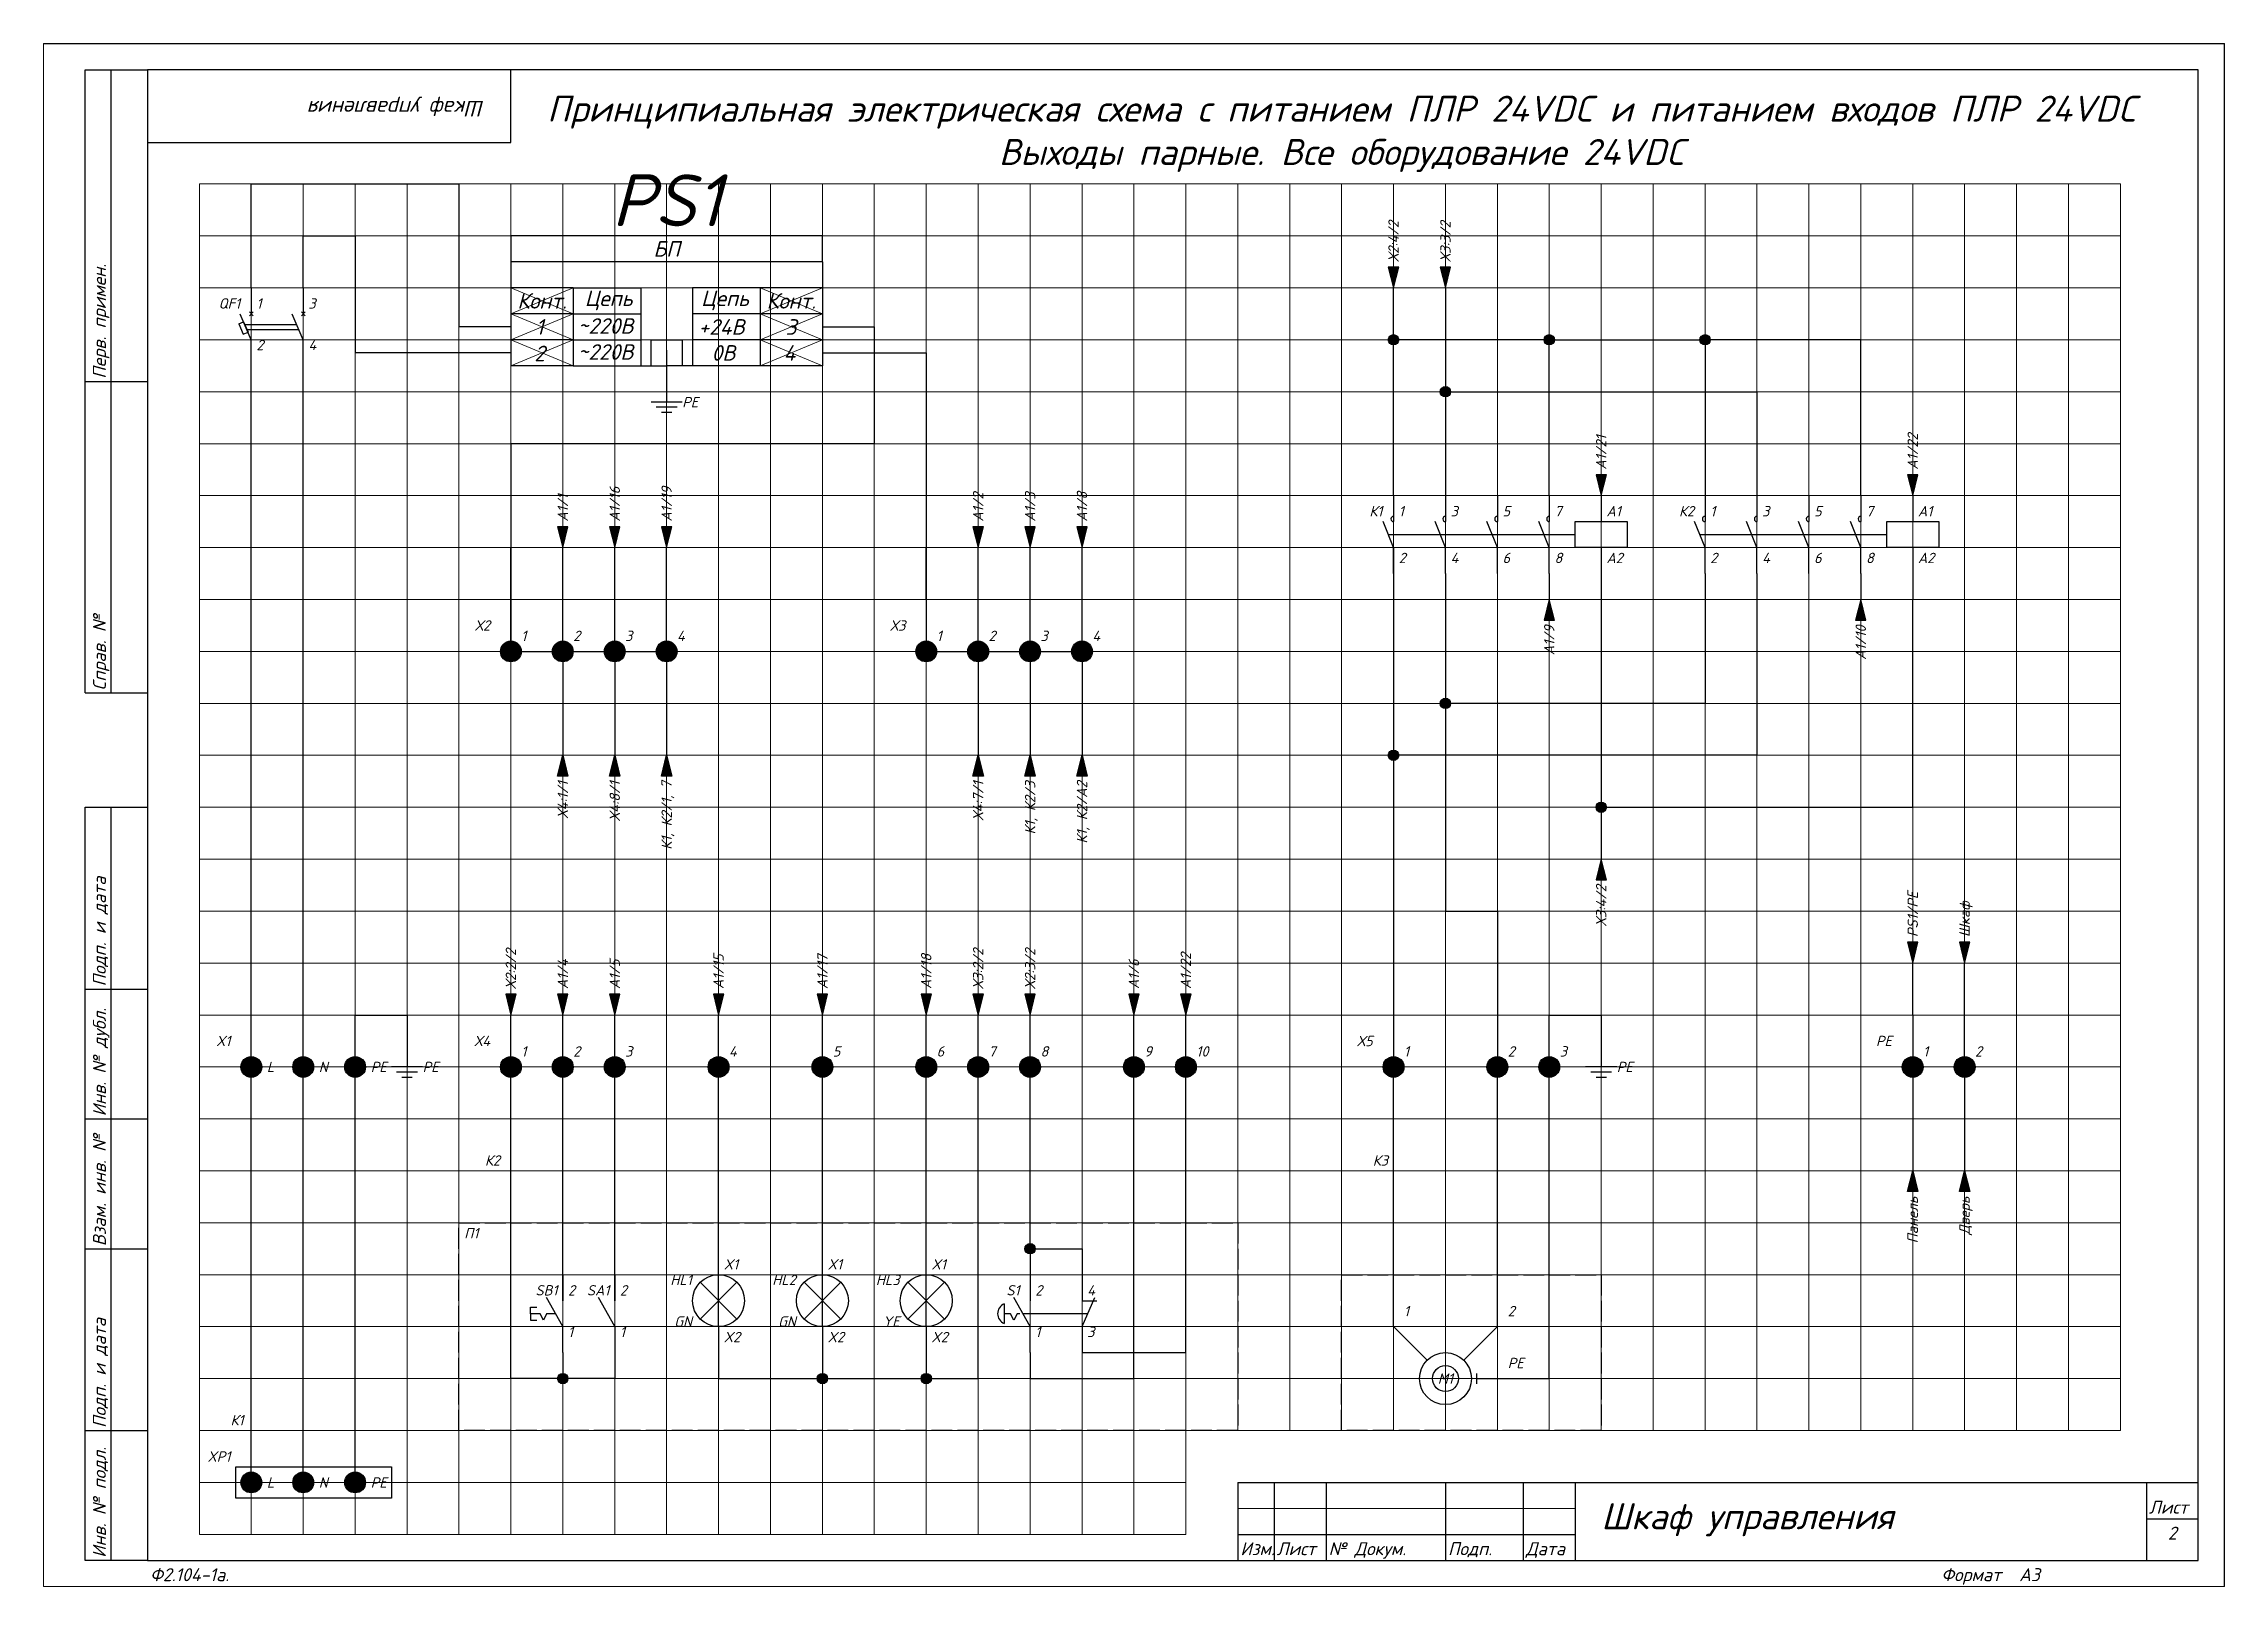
# Paper-space layout 'ДЭ27 15.01.31 Эл2' of a CAD drawing. Header units: millimetres. Extents: x 0 to 420, y 0 to 297.
# The model-space entities are those that its viewports show. They can reach past a viewport. Long polylines and large blocks are cut down to what shows.
import ezdxf
from ezdxf.enums import TextEntityAlignment as Align

# ---------------------------------------------------------------- set-up
doc = ezdxf.new("R2010")
doc.units = ezdxf.units.MM
doc.linetypes.add('Ш4х1_Гост_ЕСКД', pattern=[5, 4, -1])
for name, color, linetype, lineweight in [('4', 4, 'Continuous', 15), ('Основная', 7, 'Continuous', 30), ('Тонкая для кабелей', 7, 'Continuous', 15), ('Штриховая', 7, 'Ш4х1_Гост_ЕСКД', 30)]:
    doc.layers.add(name, color=color, linetype=linetype, lineweight=lineweight)
doc.layers.add('Привязки', color=2, linetype='Continuous', lineweight=0, plot=False, transparency=0.8)
doc.layers.add('рамка', color=253, linetype='Continuous', lineweight=5, transparency=0.8)
doc.styles.add('текст', font='isocpeui.ttf')

psp = doc.layouts.new('ДЭ27 15.01.31 Эл2')

msp = doc.modelspace()

# ---------------------------------------------------------------- texts
at = {"layer": 'Основная', "style": 'текст'}
for s, p in [('Конт.', (21116, 13050.5)), ('Конт.', (21164, 13050.5)), ('1', (21115.54847, 13045.4887)), ('3', (21163.95783, 13045.46551)), ('4', (21163.66161, 13040.47244)), ('2', (21115.53427, 13040.36458))]:
    msp.add_text(s, height=3, dxfattribs=at).set_placement(p, align=Align.MIDDLE_CENTER)
for s, p in [('Цепь', (21124.23158, 13049.5)), ('Цепь', (21146.6396, 13049.5)), ('~220B', (21122.87927, 13044.15317)), ('+24В', (21146.14584, 13043.97795)), ('~220B', (21122.87927, 13039.15317)), ('0В', (21148.65313, 13038.97795))]:
    msp.add_text(s, height=3, dxfattribs=at).set_placement(p)
for s, width, heights, insert, char_height, attachment_point in [('Принципиальная электрическая схема с питанием ПЛР 24VDC и питанием входов ПЛР 24VDC\\PВыходы парные. Все оборудование 24VDC', 333.9398066, [15.99579], (21270.0003, 13089.99996), 5, 2), ('БП', 52.1182882, [0], (21140, 13062), 3, 2), ('1', 3, [0], (21061, 13049), 2, 7), ('3', 3, [0], (21071, 13049), 2, 7), ('2', 3, [0], (21061, 13041), 2, 7), ('4', 3, [0], (21071, 13041), 2, 7), ('PE', 5, [0], (21143, 13031), 2, 4), ('К1', 5.8793103, [0], (21277.87931, 13009), 2, 9), ('1', 3, [0], (21281, 13009), 2, 7), ('3', 3, [0], (21291, 13009), 2, 7), ('5', 3, [0], (21301, 13009), 2, 7), ('7', 3, [0], (21311, 13009), 2, 7), ('А1', 3, [0], (21321, 13008.99851), 2, 7), ('К2', 5.8793103, [0], (21337.87931, 13009), 2, 9), ('1', 3, [0], (21341, 13009), 2, 7), ('3', 3, [0], (21351, 13009), 2, 7), ('5', 3, [0], (21361, 13009), 2, 7), ('7', 3, [0], (21371, 13009), 2, 7), ('А1', 3, [0], (21381, 13008.99851), 2, 7), ('2', 3, [0], (21281, 13000), 2, 7), ('4', 3, [0], (21291, 13000), 2, 7), ('6', 3, [0], (21301, 13000), 2, 7), ('8', 3, [0], (21311, 13000), 2, 7), ('А2', 3, [0], (21321, 12999.99851), 2, 7), ('2', 3, [0], (21341, 13000), 2, 7), ('4', 3, [0], (21351, 13000), 2, 7), ('6', 3, [0], (21361, 13000), 2, 7), ('8', 3, [0], (21371, 13000), 2, 7), ('А2', 3, [0], (21381, 12999.99851), 2, 7), ('Х2', 10, [0], (21106, 12987), 2, 9), ('Х3', 10, [0], (21186, 12987), 2, 9), ('1', 3, [0], (21112, 12985), 2, 7), ('2', 2, [1.8485], (21122, 12985), 2, 7), ('3', 3, [0], (21132, 12985), 2, 7), ('4', 3, [0], (21142, 12985), 2, 7), ('1', 3, [0], (21192, 12985), 2, 7), ('2', 3, [0], (21202, 12985), 2, 7), ('3', 3, [0], (21212, 12985), 2, 7), ('4', 3, [0], (21222, 12985), 2, 7), ('X1', 10, [0], (21056, 12907), 2, 9), ('Х4', 10, [0], (21106, 12907), 2, 9), ('Х5', 10, [2], (21276, 12907), 2, 9), ('PE', 10, [0], (21376, 12907), 2, 9), ('L', 5, [0], (21063, 12903), 2, 4), ('N', 5, [0], (21073, 12903), 2, 4), ('PE', 5, [0], (21083, 12903), 2, 4), ('PE', 5, [0], (21093, 12903), 2, 4), ('1', 3, [0], (21112, 12905), 2, 7), ('2', 2, [1.8485], (21122, 12905), 2, 7), ('3', 3, [0], (21132, 12905), 2, 7), ('4', 2, [2.53758], (21152, 12905), 2, 7), ('5', 2, [1.8485], (21172, 12905), 2, 7), ('6', 3, [0], (21192, 12905), 2, 7), ('7', 3, [0], (21202, 12905), 2, 7), ('8', 3, [0], (21212, 12905), 2, 7), ('9', 3, [0], (21232, 12905), 2, 7), ('10', 3, [0], (21242, 12905), 2, 7), ('1', 3, [0], (21282, 12905), 2, 7), ('2', 3, [0], (21302, 12905), 2, 7), ('3', 3, [0], (21312, 12905), 2, 7), ('PE', 5, [0], (21323, 12903), 2, 4), ('1', 3, [0], (21382, 12905), 2, 7), ('2', 3, [0], (21392, 12905), 2, 7), ('X1', 3, [0], (21151, 12864), 2, 7), ('X1', 3, [0], (21171, 12864), 2, 7), ('X1', 3, [0], (21191, 12864), 2, 7), ('2', 3, [0], (21121, 12859), 2, 7), ('2', 3, [0], (21131, 12859), 2, 7), ('2', 3, [0], (21211, 12859), 2, 7), ('4', 3, [0], (21221, 12859), 2, 7), ('1', 3, [0], (21121, 12851), 2, 7), ('1', 3, [0], (21131, 12851), 2, 7), ('1', 3, [0], (21211, 12851), 2, 7), ('3', 3, [0], (21221, 12851), 2, 7), ('1', 3, [0], (21282, 12855), 2, 7), ('2', 3, [0], (21302, 12855), 2, 7), ('X2', 3, [0], (21151, 12850), 2, 7), ('X2', 3, [0], (21171, 12850), 2, 7), ('X2', 3, [0], (21191, 12850), 2, 7), ('PE', 3, [0], (21302, 12845), 2, 7), ('M1', 3, [0], (21290, 12843), 2, 5), ('XP1', 10, [0], (21056, 12827), 2, 9), ('L', 5, [0], (21063, 12823), 2, 4), ('N', 5, [0], (21073, 12823), 2, 4), ('PE', 5, [0], (21083, 12823), 2, 4)]:
    msp.add_mtext_dynamic_manual_height_columns(s, width=width, gutter_width=200, heights=heights, dxfattribs=dict(at, insert=insert, char_height=char_height, attachment_point=attachment_point))
for s, insert, char_height, width, attachment_point in [('PS1', (21140, 13069.85509), 10, 15.4855599, 5), ('QF1', (21057.87931, 13049), 2, 3.8793103, 9), ('П1', (21101, 12870), 2, 3.8793103, 7), ('HL1', (21144.87931, 12861), 2, 3.8793103, 9), ('HL2', (21164.87931, 12861), 2, 3.8793103, 9), ('HL3', (21184.87931, 12861), 2, 3.8793103, 9), ('SB1', (21119, 12859), 2, 3.8793103, 9), ('SА1', (21129, 12859), 2, 3.8793103, 9), ('S1', (21208, 12859), 2, 3.8793103, 9), ('GN', (21144.87931, 12853), 2, 3.8793103, 9), ('GN', (21164.87931, 12853), 2, 3.8793103, 9), ('YE', (21184.87931, 12853), 2, 3.8793103, 9)]:
    msp.add_mtext(s, dxfattribs=dict(at, insert=insert, char_height=char_height, width=width, attachment_point=attachment_point))
at = {"layer": 'Основная', "char_height": 2, "rotation": 90, "style": 'текст'}
for s, width, heights, insert, attachment_point in [('Х2:4/2', 5.8793103, [0], (21279, 13058), 1), ('Х3:3/2', 5.8793103, [0], (21289, 13058), 1), ('А1/22', 5.8793103, [0], (21379, 13018), 1), ('А1/21', 5.8793103, [0], (21319, 13018), 1), ('А1/1', 17.1622158, [0.38545], (21119, 13008), 1), ('А1/16', 19, [0], (21129, 13008), 1), ('А1/19', 19, [0], (21139, 13008), 1), ('А1/2', 25.0297045, [0], (21199, 13008), 1), ('А1/3', 25.0297045, [0], (21209, 13008), 1), ('A1/8', 25.0297045, [0], (21219, 13008), 1), ('А1/9', 5.7448255, [2], (21311, 12988), 9), ('А1/10', 5.8793103, [2], (21371, 12988), 9), ('Х4:1/1', 5.8793103, [0], (21119, 12958), 3), ('Х4:8/1', 5.8793103, [0], (21129, 12958), 3), ('К1, К2/1, 7', 19, [0], (21139, 12958), 3), ('Х4:7/1', 19, [0], (21199, 12958), 3), ('К1, К2/3', 19, [0], (21209, 12958), 3), ('К1, К2/А2', 19, [0], (21219, 12958), 3), ('Х3:4/2', 5.7448255, [2], (21321, 12938), 9), ('PS1/PE', 5.8793103, [0], (21379, 12928), 1), ('Шкаф', 27.893353, [0], (21389, 12928), 1), ('Х2:2/2', 5.8793103, [0], (21109, 12918), 1), ('А1/15', 5.8793103, [0], (21149, 12918), 1), ('А1/17', 5.8793103, [0], (21169, 12918), 1), ('А1/18', 5.8793103, [0], (21189, 12918), 1), ('Х3:2/2', 5.8793103, [0], (21199, 12918), 1), ('Х2:3/2', 5.8793103, [0], (21209, 12918), 1), ('А1/22', 5.8793103, [0], (21239, 12918), 1), ('А1/4', 5.8793103, [0], (21119, 12918), 1), ('А1/5', 5.8793103, [0], (21129, 12918), 1), ('А1/6', 5.8793103, [0], (21229, 12918), 1), ('Панель', 27.893353, [0], (21379, 12878), 3), ('Дверь', 27.893353, [0], (21389, 12878), 3)]:
    msp.add_mtext_dynamic_manual_height_columns(s, width=width, gutter_width=200, heights=heights, dxfattribs=dict(at, insert=insert, attachment_point=attachment_point))
at = {"layer": 'Тонкая для кабелей', "char_height": 2, "attachment_point": 7, "style": 'текст'}
for s, width, insert in [('К2', 15.2567603, (21105, 12884)), ('\\pxt2;К3', 10, (21276, 12884)), ('\\pxt2;К1', 10, (21056, 12834))]:
    msp.add_mtext_dynamic_manual_height_columns(s, width=width, gutter_width=200, heights=[0], dxfattribs=dict(at, insert=insert))

# ---------------------------------------------------------------- blocks, each defined once
blk = doc.blocks.new('*U434')
at = {"layer": 'Привязки'}
blk.add_line((350, 1300), (-1850, 1300), dxfattribs=at)
blk = doc.blocks.new('*U435')
at = {"layer": 'Привязки', "color": 0, "linetype": 'ByBlock', "lineweight": -2, "transparency": 16777216}
blk.add_blockref('*U434', (14100, 0), dxfattribs=at)
blk = doc.blocks.new('*U109')
for p, q in [((8, 232), (8, 292)), ((8, 292), (20, 292)), ((13, 232), (13, 292)), ((90, 292), (90, 292)), ((90, 292), (90, 292)), ((90, 278), (90, 292)), ((90, 292), (90, 292)), ((90, 292), (90, 292)), ((90, 292), (90, 292)), ((20, 278), (90, 278)), ((8, 232), (20, 232)), ((8, 172), (8, 232)), ((13, 172), (13, 232)), ((8, 172), (20, 172)), ((8, 115), (8, 150)), ((8, 150), (20, 150)), ((13, 115), (13, 150)), ((8, 90), (8, 115)), ((8, 115), (20, 115)), ((13, 90), (13, 115)), ((8, 65), (8, 90)), ((8, 90), (20, 90)), ((13, 65), (13, 90)), ((8, 30), (8, 65)), ((8, 65), (20, 65)), ((13, 30), (13, 65)), ((230, 60), (415, 60)), ((230, 60), (230, 5)), ((237, 60), (237, 35)), ((247, 60), (247, 5)), ((270, 60), (270, 5)), ((285, 60), (285, 5)), ((295, 60), (295, 5)), ((415, 60), (415, 60)), ((415, 60), (415, 60)), ((295, 45), (415, 45)), ((365, 45), (365, 20)), ((380, 45), (380, 25)), ((397, 45), (397, 25)), ((230, 40), (295, 40)), ((365, 40), (415, 40)), ((230, 35), (295, 35)), ((8, 5), (8, 30)), ((8, 30), (20, 30)), ((13, 5), (13, 30)), ((365, 25), (415, 25)), ((385, 25), (385, 20)), ((295, 20), (415, 20)), ((365, 20), (365, 5)), ((20, 5), (8, 5))]:
    blk.add_line(p, q)
blk.add_lwpolyline([(20, 5), (415, 5), (415, 292), (20, 292)], close=True)
at = {"layer": '4'}
for p, q in [((230, 55), (295, 55)), ((230, 50), (295, 50)), ((230, 45), (295, 45)), ((370, 40), (370, 25)), ((375, 40), (375, 25)), ((230, 30), (295, 30)), ((230, 25), (295, 25)), ((230, 20), (295, 20)), ((230, 15), (295, 15)), ((230, 10), (295, 10))]:
    blk.add_line(p, q, dxfattribs=at)
at = {"layer": 'Привязки'}
blk.add_lwpolyline([(0, 0), (420, 0), (420, 297), (0, 297)], close=True, dxfattribs=at)
at = {"layer": 'рамка'}
blk.add_lwpolyline([(0, 297), (420, 297), (420, 0), (0, 0)], close=True, dxfattribs=at)
at = {"style": 'текст'}
for s, p in [('Перв. примен.', (12, 232.5)), ('Справ. №', (12, 172.5)), ('Подп. и дата', (12, 115.5)), ('Инв. № дубл.', (12, 90.5)), ('Взам. инв. №', (12, 65.5)), ('Подп. и дата', (12, 30.5)), ('Инв. № подл.', (12, 5.5))]:
    blk.add_text(s, height=2.5, rotation=90, dxfattribs=at).set_placement(p)
for s, height, p in [('Лит.', 2.5, (365.5, 41)), ('Масса', 2.5, (380.5, 41)), ('Масштаб', 2.5, (397.5, 41)), ('Изм.', 2.5, (230.5, 36)), ('Лист', 2.5, (237.5, 36)), ('№ Докум.', 2.5, (247.5, 36)), ('Подп.', 2.5, (270.5, 36)), ('Дата', 2.5, (285.5, 36)), ('Разраб.', 2.5, (230.5, 31)), ('Пров.', 2.5, (230.5, 26)), ('Т.контр.', 2.5, (230.5, 21)), ('Лист', 2.5, (365.5, 21)), ('Листов', 2.5, (385.5, 21)), ('Н.контр.', 2.5, (230.5, 11)), ('Утв.', 2.5, (230.5, 6)), ('Ф2.104-1а.', 0.005, (20, 4.99)), ('Ф2.104-1.', 2.5, (20.5, 1)), ('Формат', 2.5, (365.5, 1)), ('А3', 2.5, (380.5, 1)), ('А4', 0.025, (419.61, 0.01)), ('А2', 0.00833, (419.87, 0)), ('А1', 0.00625, (419.9, 0)), ('А0', 0.005, (419.92, 0))]:
    blk.add_text(s, height=height, dxfattribs=at).set_placement(p)
for tag, p, height in [('12', (90, 292), 0.00000373), ('13', (90, 292), 0.00000373), ('27', (90, 292), 0.00000522), ('29', (105, 279), 3.5), ('28', (415, 60), 0.0000438), ('ИЗМ4', (230.5, 56), 2.5), ('ЛИСТИЗМ4', (237.5, 56), 2.5), ('№ДОКУМИЗМ4', (247.5, 56), 2.5), ('ПОДПИЗМ4', (270.5, 56), 2.5), ('ДАТАИЗМ4', (285.5, 56), 2.5), ('ОБОЗНАЧЕНИЕ', (300, 51), 5), ('ИЗМ3', (230.5, 51), 2.5), ('ЛИСТИЗМ3', (237.5, 51), 2.5), ('№ДОКУМИЗМ3', (247.5, 51), 2.5), ('ПОДПИЗМ3', (270.5, 51), 2.5), ('ДАТАИЗМ3', (285.5, 51), 2.5), ('ИЗМ2', (230.5, 46), 2.5), ('ЛИСТИЗМ2', (237.5, 46), 2.5), ('№ДОКУМИЗМ2', (247.5, 46), 2.5), ('ПОДПИЗМ2', (270.5, 46), 2.5), ('ДАТАИЗМ2', (285.5, 46), 2.5), ('ИЗМ1', (230.5, 41), 2.5), ('ЛИСТИЗМ1', (237.5, 41), 2.5), ('№ДОКУМИЗМ1', (247.5, 41), 2.5), ('ПОДПИЗМ1', (270.5, 41), 2.5), ('ДАТАИЗМ1', (285.5, 41), 2.5), ('РАЗРАБ', (247.5, 31), 2.5), ('ДАТАРАЗРАБ', (285.5, 31), 2.5), ('ПРОВ', (247.5, 26), 2.5), ('ДАТАПРОВ', (285.5, 26), 2.5), ('ТКОНТР', (247.5, 21), 2.5), ('ДАТАТКОНТР', (285.5, 21), 2.5), ('ЛИСТОВ', (400.5, 21), 2.5), ('10', (230.5, 16), 2.5), ('11', (247.5, 16), 2.5), ('НКОНТР', (247.5, 11), 2.5), ('ДАТАНКОНТР', (285.5, 11), 2.5), ('УТВ', (247.5, 6), 2.5), ('ДАТАУТВ', (285.5, 6), 2.5)]:
    blk.add_attdef(tag, p, '', height=height, dxfattribs=at)
for tag, p, height, rotation in [('ОБОЗНАЧЕНИЕ-ВЕРХ', (85, 286), 3.5, 180), ('ПРИМЕНЯЕМОСТЬ', (19, 232.5), 2.5, 90), ('СПРАВ№', (19, 172.5), 2.5, 90), ('ДАТАУЧЁТАДУБЛ', (19, 115.5), 2.5, 90), ('ИНВ№ДУБЛ', (19, 90.5), 2.5, 90), ('ВЗАМИНВ№', (19, 65.5), 2.5, 90), ('ДАТАУЧЁТА', (19, 30.5), 2.5, 90), ('ИНВ№ПОДЛ', (19, 5.5), 2.5, 90)]:
    blk.add_attdef(tag, p, '', height=height, rotation=rotation, dxfattribs=at)
blk.add_attdef('30', text='', height=5, dxfattribs=at).set_placement((355, 64), align=Align.MIDDLE)
for tag, height, p in [('НАИМЕНОВАНИЕ1', 5, (330, 36)), ('НАИМЕНОВАНИЕ2', 3.5, (330, 31)), ('МАССА', 3.5, (388.5, 31)), ('МАСШТАБ', 3.5, (406, 31)), ('НАИМЕНОВАНИЕ3', 3.5, (330, 26)), ('НАИМЕНОВАНИЕ4', 2.5, (330, 21)), ('ЛИСТ', 2.5, (380.5, 21)), ('МАТЕРИАЛ1', 2.5, (330, 16)), ('ПРЕДПРИЯТИЕ1', 3.5, (390, 16)), ('МАТЕРИАЛ2', 2.5, (330, 11)), ('ПРЕДПРИЯТИЕ2', 3.5, (390, 11)), ('МАТЕРИАЛ3', 2.5, (330, 6)), ('ПРЕДПРИЯТИЕ3', 3.5, (390.02, 6))]:
    blk.add_attdef(tag, text='', height=height, dxfattribs=at).set_placement(p, align=Align.CENTER)
for tag, p in [('ЛИТЕРА', (367.5, 31)), ('ЛИТЕРА2', (372.5, 31)), ('ЛИТЕРА3', (377.5, 31))]:
    blk.add_attdef(tag, text='', height=2.5, dxfattribs=at).set_placement(p, align=Align.RIGHT)
for tag, p in [('ИНДЕКС', (367.5, 31)), ('ИНДЕКС2', (372.5, 31)), ('ИНДЕКС3', (377.5, 31))]:
    blk.add_attdef(tag, text='', height=2.5, dxfattribs=at).set_placement(p, align=Align.TOP_LEFT)
blk = doc.blocks.new('*U110')
for p, q in [((8, 232), (8, 292)), ((8, 292), (20, 292)), ((13, 232), (13, 292)), ((90, 292), (90, 292)), ((90, 292), (90, 292)), ((90, 278), (90, 292)), ((90, 292), (90, 292)), ((90, 292), (90, 292)), ((90, 292), (90, 292)), ((20, 278), (90, 278)), ((8, 232), (20, 232)), ((8, 172), (8, 232)), ((13, 172), (13, 232)), ((8, 172), (20, 172)), ((8, 115), (8, 150)), ((8, 150), (20, 150)), ((13, 115), (13, 150)), ((8, 90), (8, 115)), ((8, 115), (20, 115)), ((13, 90), (13, 115)), ((8, 65), (8, 90)), ((8, 90), (20, 90)), ((13, 65), (13, 90)), ((8, 30), (8, 65)), ((8, 65), (20, 65)), ((13, 30), (13, 65)), ((8, 5), (8, 30)), ((8, 30), (20, 30)), ((13, 5), (13, 30)), ((230, 20), (415, 20)), ((230, 20), (230, 5)), ((237, 20), (237, 5)), ((247, 20), (247, 5)), ((270, 20), (270, 5)), ((285, 20), (285, 5)), ((295, 20), (295, 5)), ((405, 20), (405, 5)), ((415, 20), (415, 20)), ((415, 20), (415, 20)), ((405, 13), (415, 13)), ((230, 10), (295, 10)), ((20, 5), (8, 5)), ((230, 5), (295, 5)), ((415, 5), (415, 5)), ((415, 5), (415, 5)), ((415, 5), (415, 5)), ((415, 5), (415, 5)), ((415, 5), (415, 5)), ((415, 5), (415, 5)), ((415, 5), (415, 5))]:
    blk.add_line(p, q)
blk.add_lwpolyline([(20, 5), (415, 5), (415, 292), (20, 292)], close=True)
at = {"layer": '4'}
for p, q in [((230, 15), (295, 15)), ((415, 5), (415, 5)), ((415, 5), (415, 5)), ((415, 5), (415, 5)), ((415, 5), (415, 5)), ((415, 5), (415, 5)), ((415, 5), (415, 5)), ((415, 5), (415, 5)), ((415, 5), (415, 5)), ((415, 5), (415, 5))]:
    blk.add_line(p, q, dxfattribs=at)
at = {"layer": 'Привязки'}
blk.add_lwpolyline([(0, 0), (420, 0), (420, 297), (0, 297)], close=True, dxfattribs=at)
at = {"layer": 'рамка'}
blk.add_lwpolyline([(0, 297), (420, 297), (420, 0), (0, 0)], close=True, dxfattribs=at)
at = {"style": 'текст'}
for s, p in [('Перв. примен.', (12, 232.5)), ('Справ. №', (12, 172.5)), ('Подп. и дата', (12, 115.5)), ('Инв. № дубл.', (12, 90.5)), ('Взам. инв. №', (12, 65.5)), ('Подп. и дата', (12, 30.5)), ('Инв. № подл.', (12, 5.5))]:
    blk.add_text(s, height=2.5, rotation=90, dxfattribs=at).set_placement(p)
for s, height, p in [('Лист', 2.5, (405.5, 14)), ('Изм.', 2.5, (230.5, 6)), ('Лист', 2.5, (237.5, 6)), ('№ Докум.', 2.5, (247.5, 6)), ('Подп.', 2.5, (270.5, 6)), ('Дата', 2.5, (285.5, 6)), ('Ф2.104-1.', 0.005, (20, 4.99)), ('Разраб.', 0.0000135, (415, 5)), ('Пров.', 0.0000135, (415, 5)), ('Т.контр.', 0.0000135, (415, 5)), ('Н.контр.', 0.0000135, (415, 5)), ('Утв.', 0.0000135, (415, 5)), ('Лит.', 0.0000135, (415, 5)), ('Масса', 0.0000135, (415, 5)), ('Масштаб', 0.0000135, (415, 5)), ('Листов', 0.0000135, (415, 5)), ('Ф2.104-1а.', 2.5, (20.5, 1)), ('Формат', 2.5, (365.5, 1)), ('А3', 2.5, (380.5, 1)), ('А4', 0.025, (419.61, 0.01)), ('А2', 0.00833, (419.87, 0)), ('А1', 0.00625, (419.9, 0)), ('А0', 0.005, (419.92, 0))]:
    blk.add_text(s, height=height, dxfattribs=at).set_placement(p)
for tag, p, height in [('12', (90, 292), 0.00000373), ('13', (90, 292), 0.00000373), ('27', (90, 292), 0.00000522), ('29', (105, 249), 3.5), ('ИЗМ2', (230.5, 16), 2.5), ('ЛИСТИЗМ2', (237.5, 16), 2.5), ('№ДОКУМИЗМ2', (247.5, 16), 2.5), ('28', (415, 20), 0.0000438), ('ИЗМ1', (230.5, 11), 2.5), ('ЛИСТИЗМ1', (237.5, 11), 2.5), ('№ДОКУМИЗМ1', (247.5, 11), 2.5), ('ПОДПИЗМ1', (270.5, 11), 2.5), ('ДАТАИЗМ1', (285.5, 11), 2.5), ('ДАТАНКОНТР', (285.5, 11), 2.5), ('ОБОЗНАЧЕНИЕ', (300, 11), 5), ('ДАТАУТВ', (285.5, 6), 2.5), ('РАЗРАБ', (415, 5), 0.0000135), ('ЛИСТОВ', (415, 5), 0.0000135), ('ПРОВ', (415, 5), 0.0000135), ('ТКОНТР', (415, 5), 0.0000135), ('НКОНТР', (415, 5), 0.0000135), ('УТВ', (415, 5), 0.0000135), ('10', (415, 5), 0.0000135), ('11', (415, 5), 0.0000135), ('ПОДПИЗМ2', (415, 5), 0.0000135), ('ДАТАИЗМ2', (415, 5), 0.0000135), ('ИЗМ3', (415, 5), 0.0000135), ('ЛИСТИЗМ3', (415, 5), 0.0000135), ('№ДОКУМИЗМ3', (415, 5), 0.0000135), ('ПОДПИЗМ3', (415, 5), 0.0000135), ('ДАТАИЗМ3', (415, 5), 0.0000135), ('ИЗМ4', (415, 5), 0.0000135), ('ЛИСТИЗМ4', (415, 5), 0.0000135), ('№ДОКУМИЗМ4', (415, 5), 0.0000135), ('ПОДПИЗМ4', (415, 5), 0.0000135), ('ДАТАИЗМ4', (415, 5), 0.0000135), ('ДАТАРАЗРАБ', (415, 5), 0.0000135), ('ДАТАПРОВ', (415, 5), 0.0000135), ('ДАТАТКОНТР', (415, 5), 0.0000135)]:
    blk.add_attdef(tag, p, '', height=height, dxfattribs=at)
for tag, p, height, rotation in [('ОБОЗНАЧЕНИЕ-ВЕРХ', (85, 286), 3.5, 180), ('ПРИМЕНЯЕМОСТЬ', (19, 232.5), 2.5, 90), ('СПРАВ№', (19, 172.5), 2.5, 90), ('ДАТАУЧЁТАДУБЛ', (19, 115.5), 2.5, 90), ('ИНВ№ДУБЛ', (19, 90.5), 2.5, 90), ('ВЗАМИНВ№', (19, 65.5), 2.5, 90), ('ДАТАУЧЁТА', (19, 30.5), 2.5, 90), ('ИНВ№ПОДЛ', (19, 5.5), 2.5, 90)]:
    blk.add_attdef(tag, p, '', height=height, rotation=rotation, dxfattribs=at)
blk.add_attdef('30', text='', height=5, dxfattribs=at).set_placement((355, 34), align=Align.MIDDLE)
for tag, height, p in [('ЛИСТ', 2.5, (410, 9)), ('НАИМЕНОВАНИЕ1', 0.000027, (415, 5)), ('НАИМЕНОВАНИЕ2', 0.0000189, (415, 5)), ('НАИМЕНОВАНИЕ3', 0.0000189, (415, 5)), ('НАИМЕНОВАНИЕ4', 0.0000135, (415, 5)), ('МАССА', 0.0000189, (415, 5)), ('МАСШТАБ', 0.0000189, (415, 5)), ('МАТЕРИАЛ1', 0.0000135, (415, 5)), ('МАТЕРИАЛ2', 0.0000135, (415, 5)), ('МАТЕРИАЛ3', 0.0000135, (415, 5)), ('ПРЕДПРИЯТИЕ1', 0.0000189, (415, 5)), ('ПРЕДПРИЯТИЕ2', 0.0000189, (415, 5)), ('ПРЕДПРИЯТИЕ3', 0.0000189, (415, 5))]:
    blk.add_attdef(tag, text='', height=height, dxfattribs=at).set_placement(p, align=Align.CENTER)
for tag in ['ЛИТЕРА', 'ЛИТЕРА2', 'ЛИТЕРА3']:
    blk.add_attdef(tag, text='', height=0.0000135, dxfattribs=at).set_placement((415, 5), align=Align.RIGHT)
for tag in ['ИНДЕКС', 'ИНДЕКС2', 'ИНДЕКС3']:
    blk.add_attdef(tag, text='', height=0.0000135, dxfattribs=at).set_placement((415, 5), align=Align.TOP_LEFT)

# ---------------------------------------------------------------- hatches: boundary and pattern name
at = {"layer": 'Основная'}
h = msp.add_hatch(color=256, dxfattribs=at)
h.dxf.hatch_style = 1
h.paths.add_polyline_path([(21280, 13053), (21281, 13057), (21280, 13057)])
h.paths.add_polyline_path([(21280, 13053), (21280, 13057), (21279, 13057)])
h = msp.add_hatch(color=256, dxfattribs=at)
h.dxf.hatch_style = 1
h.paths.add_polyline_path([(21290, 13053), (21291, 13057), (21290, 13057)])
h.paths.add_polyline_path([(21290, 13053), (21290, 13057), (21289, 13057)])
h = msp.add_hatch(color=256, dxfattribs=at)
h.dxf.hatch_style = 1
h.paths.add_polyline_path([(21280, 13043), (21280, 13044, -0.414213562), (21281, 13043)])
h.paths.add_polyline_path([(21279, 13043, -0.414213562), (21280, 13044), (21280, 13043)])
h.paths.add_polyline_path([(21281, 13043, -0.414213562), (21280, 13042), (21280, 13043)])
h.paths.add_polyline_path([(21280, 13043), (21280, 13042, -0.414213562), (21279, 13043)])
h = msp.add_hatch(color=256, dxfattribs=at)
h.dxf.hatch_style = 1
h.paths.add_polyline_path([(21310, 13043), (21310, 13044, -0.414213562), (21311, 13043)])
h.paths.add_polyline_path([(21309, 13043, -0.414213562), (21310, 13044), (21310, 13043)])
h.paths.add_polyline_path([(21311, 13043, -0.414213562), (21310, 13042), (21310, 13043)])
h.paths.add_polyline_path([(21310, 13043), (21310, 13042, -0.414213562), (21309, 13043)])
h = msp.add_hatch(color=256, dxfattribs=at)
h.dxf.hatch_style = 1
h.paths.add_polyline_path([(21340, 13043), (21340, 13044, -0.414213562), (21341, 13043)])
h.paths.add_polyline_path([(21339, 13043, -0.414213562), (21340, 13044), (21340, 13043)])
h.paths.add_polyline_path([(21341, 13043, -0.414213562), (21340, 13042), (21340, 13043)])
h.paths.add_polyline_path([(21340, 13043), (21340, 13042, -0.414213562), (21339, 13043)])
h = msp.add_hatch(color=256, dxfattribs=at)
h.dxf.hatch_style = 1
h.paths.add_polyline_path([(21290, 13033), (21290, 13034, -0.414213562), (21291, 13033)])
h.paths.add_polyline_path([(21289, 13033, -0.414213562), (21290, 13034), (21290, 13033)])
h.paths.add_polyline_path([(21291, 13033, -0.414213562), (21290, 13032), (21290, 13033)])
h.paths.add_polyline_path([(21290, 13033), (21290, 13032, -0.414213562), (21289, 13033)])
h = msp.add_hatch(color=256, dxfattribs=at)
h.dxf.hatch_style = 1
h.paths.add_polyline_path([(21320, 13013), (21321, 13017), (21320, 13017)])
h.paths.add_polyline_path([(21320, 13013), (21320, 13017), (21319, 13017)])
h = msp.add_hatch(color=256, dxfattribs=at)
h.dxf.hatch_style = 1
h.paths.add_polyline_path([(21380, 13013), (21381, 13017), (21380, 13017)])
h.paths.add_polyline_path([(21380, 13013), (21380, 13017), (21379, 13017)])
h = msp.add_hatch(color=256, dxfattribs=at)
h.dxf.hatch_style = 1
h.paths.add_polyline_path([(21120, 13003), (21121, 13007), (21120, 13007)])
h.paths.add_polyline_path([(21120, 13003), (21120, 13007), (21119, 13007)])
h = msp.add_hatch(color=256, dxfattribs=at)
h.dxf.hatch_style = 1
h.paths.add_polyline_path([(21130, 13003), (21131, 13007), (21130, 13007)])
h.paths.add_polyline_path([(21130, 13003), (21130, 13007), (21129, 13007)])
h = msp.add_hatch(color=256, dxfattribs=at)
h.dxf.hatch_style = 1
h.paths.add_polyline_path([(21140, 13003), (21141, 13007), (21140, 13007)])
h.paths.add_polyline_path([(21140, 13003), (21140, 13007), (21139, 13007)])
h = msp.add_hatch(color=256, dxfattribs=at)
h.dxf.hatch_style = 1
h.paths.add_polyline_path([(21200, 13003), (21201, 13007), (21200, 13007)])
h.paths.add_polyline_path([(21200, 13003), (21200, 13007), (21199, 13007)])
h = msp.add_hatch(color=256, dxfattribs=at)
h.dxf.hatch_style = 1
h.paths.add_polyline_path([(21210, 13003), (21211, 13007), (21210, 13007)])
h.paths.add_polyline_path([(21210, 13003), (21210, 13007), (21209, 13007)])
h = msp.add_hatch(color=256, dxfattribs=at)
h.dxf.hatch_style = 1
h.paths.add_polyline_path([(21220, 13003), (21221, 13007), (21220, 13007)])
h.paths.add_polyline_path([(21220, 13003), (21220, 13007), (21219, 13007)])
h = msp.add_hatch(color=256, dxfattribs=at)
h.dxf.hatch_style = 1
h.paths.add_polyline_path([(21310, 12993), (21309, 12989), (21310, 12989)])
h.paths.add_polyline_path([(21310, 12993), (21310, 12989), (21311, 12989)])
h = msp.add_hatch(color=256, dxfattribs=at)
h.dxf.hatch_style = 1
h.paths.add_polyline_path([(21370, 12993), (21369, 12989), (21370, 12989)])
h.paths.add_polyline_path([(21370, 12993), (21370, 12989), (21371, 12989)])
at = {"layer": 'Основная', "true_color": 0x939598}
h = msp.add_hatch(color=252, dxfattribs=at)
h.dxf.hatch_style = 1
h.paths.add_polyline_path([(21108, 12983, 1), (21112, 12983, 1)])
h = msp.add_hatch(color=252, dxfattribs=at)
h.dxf.hatch_style = 1
h.paths.add_polyline_path([(21118, 12983, 1), (21122, 12983, 1)])
h = msp.add_hatch(color=252, dxfattribs=at)
h.dxf.hatch_style = 1
h.paths.add_polyline_path([(21128, 12983, 1), (21132, 12983, 1)])
h = msp.add_hatch(color=252, dxfattribs=at)
h.dxf.hatch_style = 1
h.paths.add_polyline_path([(21138, 12983, 1), (21142, 12983, 1)])
at = {"layer": 'Основная', "true_color": 0x22346e}
h = msp.add_hatch(color=159, dxfattribs=at)
h.dxf.hatch_style = 1
h.paths.add_polyline_path([(21188, 12983, 1), (21192, 12983, 1)])
h = msp.add_hatch(color=159, dxfattribs=at)
h.dxf.hatch_style = 1
h.paths.add_polyline_path([(21198, 12983, 1), (21202, 12983, 1)])
h = msp.add_hatch(color=159, dxfattribs=at)
h.dxf.hatch_style = 1
h.paths.add_polyline_path([(21208, 12983, 1), (21212, 12983, 1)])
h = msp.add_hatch(color=159, dxfattribs=at)
h.dxf.hatch_style = 1
h.paths.add_polyline_path([(21218, 12983, 1), (21222, 12983, 1)])
at = {"layer": 'Основная'}
h = msp.add_hatch(color=256, dxfattribs=at)
h.dxf.hatch_style = 1
h.paths.add_polyline_path([(21290, 12973), (21290, 12974, -0.414213562), (21291, 12973)])
h.paths.add_polyline_path([(21289, 12973, -0.414213562), (21290, 12974), (21290, 12973)])
h.paths.add_polyline_path([(21291, 12973, -0.414213562), (21290, 12972), (21290, 12973)])
h.paths.add_polyline_path([(21290, 12973), (21290, 12972, -0.414213562), (21289, 12973)])
h = msp.add_hatch(color=256, dxfattribs=at)
h.dxf.hatch_style = 1
h.paths.add_polyline_path([(21120, 12963), (21121, 12959), (21120, 12959)])
h.paths.add_polyline_path([(21120, 12963), (21120, 12959), (21119, 12959)])
h = msp.add_hatch(color=256, dxfattribs=at)
h.dxf.hatch_style = 1
h.paths.add_polyline_path([(21130, 12963), (21131, 12959), (21130, 12959)])
h.paths.add_polyline_path([(21130, 12963), (21130, 12959), (21129, 12959)])
h = msp.add_hatch(color=256, dxfattribs=at)
h.dxf.hatch_style = 1
h.paths.add_polyline_path([(21140, 12963), (21141, 12959), (21140, 12959)])
h.paths.add_polyline_path([(21140, 12963), (21140, 12959), (21139, 12959)])
h = msp.add_hatch(color=256, dxfattribs=at)
h.dxf.hatch_style = 1
h.paths.add_polyline_path([(21200, 12963), (21201, 12959), (21200, 12959)])
h.paths.add_polyline_path([(21200, 12963), (21200, 12959), (21199, 12959)])
h = msp.add_hatch(color=256, dxfattribs=at)
h.dxf.hatch_style = 1
h.paths.add_polyline_path([(21210, 12963), (21211, 12959), (21210, 12959)])
h.paths.add_polyline_path([(21210, 12963), (21210, 12959), (21209, 12959)])
h = msp.add_hatch(color=256, dxfattribs=at)
h.dxf.hatch_style = 1
h.paths.add_polyline_path([(21220, 12963), (21221, 12959), (21220, 12959)])
h.paths.add_polyline_path([(21220, 12963), (21220, 12959), (21219, 12959)])
h = msp.add_hatch(color=256, dxfattribs=at)
h.dxf.hatch_style = 1
h.paths.add_polyline_path([(21280, 12963), (21280, 12964, -0.414213562), (21281, 12963)])
h.paths.add_polyline_path([(21279, 12963, -0.414213562), (21280, 12964), (21280, 12963)])
h.paths.add_polyline_path([(21281, 12963, -0.414213562), (21280, 12962), (21280, 12963)])
h.paths.add_polyline_path([(21280, 12963), (21280, 12962, -0.414213562), (21279, 12963)])
h = msp.add_hatch(color=256, dxfattribs=at)
h.dxf.hatch_style = 1
h.paths.add_polyline_path([(21320, 12953), (21320, 12954, -0.414213562), (21321, 12953)])
h.paths.add_polyline_path([(21319, 12953, -0.414213562), (21320, 12954), (21320, 12953)])
h.paths.add_polyline_path([(21321, 12953, -0.414213562), (21320, 12952), (21320, 12953)])
h.paths.add_polyline_path([(21320, 12953), (21320, 12952, -0.414213562), (21319, 12953)])
h = msp.add_hatch(color=256, dxfattribs=at)
h.dxf.hatch_style = 1
h.paths.add_polyline_path([(21320, 12943), (21319, 12939), (21320, 12939)])
h.paths.add_polyline_path([(21320, 12943), (21320, 12939), (21321, 12939)])
h = msp.add_hatch(color=256, dxfattribs=at)
h.dxf.hatch_style = 1
h.paths.add_polyline_path([(21380, 12923), (21381, 12927), (21380, 12927)])
h.paths.add_polyline_path([(21380, 12923), (21380, 12927), (21379, 12927)])
h = msp.add_hatch(color=256, dxfattribs=at)
h.dxf.hatch_style = 1
h.paths.add_polyline_path([(21390, 12923), (21391, 12927), (21390, 12927)])
h.paths.add_polyline_path([(21390, 12923), (21390, 12927), (21389, 12927)])
h = msp.add_hatch(color=256, dxfattribs=at)
h.dxf.hatch_style = 1
h.paths.add_polyline_path([(21110, 12913), (21111, 12917), (21110, 12917)])
h.paths.add_polyline_path([(21110, 12913), (21110, 12917), (21109, 12917)])
h = msp.add_hatch(color=256, dxfattribs=at)
h.dxf.hatch_style = 1
h.paths.add_polyline_path([(21120, 12913), (21121, 12917), (21120, 12917)])
h.paths.add_polyline_path([(21120, 12913), (21120, 12917), (21119, 12917)])
h = msp.add_hatch(color=256, dxfattribs=at)
h.dxf.hatch_style = 1
h.paths.add_polyline_path([(21130, 12913), (21131, 12917), (21130, 12917)])
h.paths.add_polyline_path([(21130, 12913), (21130, 12917), (21129, 12917)])
h = msp.add_hatch(color=256, dxfattribs=at)
h.dxf.hatch_style = 1
h.paths.add_polyline_path([(21150, 12913), (21151, 12917), (21150, 12917)])
h.paths.add_polyline_path([(21150, 12913), (21150, 12917), (21149, 12917)])
h = msp.add_hatch(color=256, dxfattribs=at)
h.dxf.hatch_style = 1
h.paths.add_polyline_path([(21170, 12913), (21171, 12917), (21170, 12917)])
h.paths.add_polyline_path([(21170, 12913), (21170, 12917), (21169, 12917)])
h = msp.add_hatch(color=256, dxfattribs=at)
h.dxf.hatch_style = 1
h.paths.add_polyline_path([(21190, 12913), (21191, 12917), (21190, 12917)])
h.paths.add_polyline_path([(21190, 12913), (21190, 12917), (21189, 12917)])
h = msp.add_hatch(color=256, dxfattribs=at)
h.dxf.hatch_style = 1
h.paths.add_polyline_path([(21200, 12913), (21201, 12917), (21200, 12917)])
h.paths.add_polyline_path([(21200, 12913), (21200, 12917), (21199, 12917)])
h = msp.add_hatch(color=256, dxfattribs=at)
h.dxf.hatch_style = 1
h.paths.add_polyline_path([(21210, 12913), (21211, 12917), (21210, 12917)])
h.paths.add_polyline_path([(21210, 12913), (21210, 12917), (21209, 12917)])
h = msp.add_hatch(color=256, dxfattribs=at)
h.dxf.hatch_style = 1
h.paths.add_polyline_path([(21230, 12913), (21231, 12917), (21230, 12917)])
h.paths.add_polyline_path([(21230, 12913), (21230, 12917), (21229, 12917)])
h = msp.add_hatch(color=256, dxfattribs=at)
h.dxf.hatch_style = 1
h.paths.add_polyline_path([(21240, 12913), (21241, 12917), (21240, 12917)])
h.paths.add_polyline_path([(21240, 12913), (21240, 12917), (21239, 12917)])
at = {"layer": 'Основная', "true_color": 0x939598}
h = msp.add_hatch(color=252, dxfattribs=at)
h.dxf.hatch_style = 1
h.paths.add_polyline_path([(21058, 12903, 1), (21062, 12903, 1)])
at = {"layer": 'Основная', "true_color": 0x22346e}
h = msp.add_hatch(color=159, dxfattribs=at)
h.dxf.hatch_style = 1
h.paths.add_polyline_path([(21068, 12903, 1), (21072, 12903, 1)])
at = {"layer": 'Основная'}
h = msp.add_hatch(color=256, dxfattribs=at)
h.dxf.hatch_style = 1
h.set_gradient(color1=(19, 103, 52), color2=(200, 201, 45))
h.paths.add_polyline_path([(21078, 12903, 1), (21082, 12903, 1)])
at = {"layer": 'Основная', "true_color": 0x939598}
h = msp.add_hatch(color=252, dxfattribs=at)
h.dxf.hatch_style = 1
h.paths.add_polyline_path([(21108, 12903, 1), (21112, 12903, 1)])
h = msp.add_hatch(color=252, dxfattribs=at)
h.dxf.hatch_style = 1
h.paths.add_polyline_path([(21118, 12903, 1), (21122, 12903, 1)])
h = msp.add_hatch(color=252, dxfattribs=at)
h.dxf.hatch_style = 1
h.paths.add_polyline_path([(21128, 12903, 1), (21132, 12903, 1)])
h = msp.add_hatch(color=252, dxfattribs=at)
h.dxf.hatch_style = 1
h.paths.add_polyline_path([(21148, 12903, 1), (21152, 12903, 1)])
h = msp.add_hatch(color=252, dxfattribs=at)
h.dxf.hatch_style = 1
h.paths.add_polyline_path([(21168, 12903, 1), (21172, 12903, 1)])
h = msp.add_hatch(color=252, dxfattribs=at)
h.dxf.hatch_style = 1
h.paths.add_polyline_path([(21188, 12903, 1), (21192, 12903, 1)])
at = {"layer": 'Основная', "true_color": 0x22346e}
h = msp.add_hatch(color=159, dxfattribs=at)
h.dxf.hatch_style = 1
h.paths.add_polyline_path([(21198, 12903, 1), (21202, 12903, 1)])
at = {"layer": 'Основная', "true_color": 0x939598}
h = msp.add_hatch(color=252, dxfattribs=at)
h.dxf.hatch_style = 1
h.paths.add_polyline_path([(21208, 12903, 1), (21212, 12903, 1)])
h = msp.add_hatch(color=252, dxfattribs=at)
h.dxf.hatch_style = 1
h.paths.add_polyline_path([(21228, 12903, 1), (21232, 12903, 1)])
h = msp.add_hatch(color=252, dxfattribs=at)
h.dxf.hatch_style = 1
h.paths.add_polyline_path([(21238, 12903, 1), (21242, 12903, 1)])
h = msp.add_hatch(color=252, dxfattribs=at)
h.dxf.hatch_style = 1
h.paths.add_polyline_path([(21278, 12903, 1), (21282, 12903, 1)])
at = {"layer": 'Основная', "true_color": 0x22346e}
h = msp.add_hatch(color=159, dxfattribs=at)
h.dxf.hatch_style = 1
h.paths.add_polyline_path([(21298, 12903, 1), (21302, 12903, 1)])
at = {"layer": 'Основная'}
h = msp.add_hatch(color=256, dxfattribs=at)
h.dxf.hatch_style = 1
h.set_gradient(color1=(19, 103, 52), color2=(200, 201, 45))
h.paths.add_polyline_path([(21308, 12903, 1), (21312, 12903, 1)])
h = msp.add_hatch(color=256, dxfattribs=at)
h.dxf.hatch_style = 1
h.set_gradient(color1=(19, 103, 52), color2=(200, 201, 45))
h.paths.add_polyline_path([(21378, 12903, 1), (21382, 12903, 1)])
h = msp.add_hatch(color=256, dxfattribs=at)
h.dxf.hatch_style = 1
h.set_gradient(color1=(19, 103, 52), color2=(200, 201, 45))
h.paths.add_polyline_path([(21388, 12903, 1), (21392, 12903, 1)])
h = msp.add_hatch(color=256, dxfattribs=at)
h.dxf.hatch_style = 1
h.paths.add_polyline_path([(21380, 12883), (21381, 12879), (21380, 12879)])
h.paths.add_polyline_path([(21380, 12883), (21380, 12879), (21379, 12879)])
h = msp.add_hatch(color=256, dxfattribs=at)
h.dxf.hatch_style = 1
h.paths.add_polyline_path([(21390, 12883), (21391, 12879), (21390, 12879)])
h.paths.add_polyline_path([(21390, 12883), (21390, 12879), (21389, 12879)])
h = msp.add_hatch(color=256, dxfattribs=at)
h.dxf.hatch_style = 1
h.paths.add_polyline_path([(21210, 12868), (21210, 12869, -0.414213562), (21211, 12868)])
h.paths.add_polyline_path([(21209, 12868, -0.414213562), (21210, 12869), (21210, 12868)])
h.paths.add_polyline_path([(21211, 12868, -0.414213562), (21210, 12867), (21210, 12868)])
h.paths.add_polyline_path([(21210, 12868), (21210, 12867, -0.414213562), (21209, 12868)])
h = msp.add_hatch(color=256, dxfattribs=at)
h.dxf.hatch_style = 1
h.paths.add_polyline_path([(21120, 12843), (21120, 12844, -0.414213562), (21121, 12843)])
h.paths.add_polyline_path([(21119, 12843, -0.414213562), (21120, 12844), (21120, 12843)])
h.paths.add_polyline_path([(21121, 12843, -0.414213562), (21120, 12842), (21120, 12843)])
h.paths.add_polyline_path([(21120, 12843), (21120, 12842, -0.414213562), (21119, 12843)])
h = msp.add_hatch(color=256, dxfattribs=at)
h.dxf.hatch_style = 1
h.paths.add_polyline_path([(21170, 12843), (21170, 12844, -0.414213562), (21171, 12843)])
h.paths.add_polyline_path([(21169, 12843, -0.414213562), (21170, 12844), (21170, 12843)])
h.paths.add_polyline_path([(21171, 12843, -0.414213562), (21170, 12842), (21170, 12843)])
h.paths.add_polyline_path([(21170, 12843), (21170, 12842, -0.414213562), (21169, 12843)])
h = msp.add_hatch(color=256, dxfattribs=at)
h.dxf.hatch_style = 1
h.paths.add_polyline_path([(21190, 12843), (21190, 12844, -0.414213562), (21191, 12843)])
h.paths.add_polyline_path([(21189, 12843, -0.414213562), (21190, 12844), (21190, 12843)])
h.paths.add_polyline_path([(21191, 12843, -0.414213562), (21190, 12842), (21190, 12843)])
h.paths.add_polyline_path([(21190, 12843), (21190, 12842, -0.414213562), (21189, 12843)])
at = {"layer": 'Основная', "true_color": 0x939598}
h = msp.add_hatch(color=252, dxfattribs=at)
h.dxf.hatch_style = 1
h.paths.add_polyline_path([(21058, 12823, 1), (21062, 12823, 1)])
at = {"layer": 'Основная', "true_color": 0x22346e}
h = msp.add_hatch(color=159, dxfattribs=at)
h.dxf.hatch_style = 1
h.paths.add_polyline_path([(21068, 12823, 1), (21072, 12823, 1)])
at = {"layer": 'Основная'}
h = msp.add_hatch(color=256, dxfattribs=at)
h.dxf.hatch_style = 1
h.set_gradient(color1=(19, 103, 52), color2=(200, 201, 45))
h.paths.add_polyline_path([(21078, 12823, 1), (21082, 12823, 1)])

# ---------------------------------------------------------------- linework, layer by layer
for p, q in [((21060, 13073), (21080, 13073)), ((21060, 13063), (21060, 13073)), ((21080, 13073), (21100, 13073)), ((21100, 13073), (21100, 13045.5)), ((21060, 13053), (21060, 13063)), ((21070, 13063), (21080, 13063)), ((21070, 13058), (21070, 13063)), ((21080, 13063), (21080, 13040.5)), ((21110, 13063), (21110, 13058)), ((21170, 13058), (21170, 13063)), ((21070, 13053), (21070, 13058)), ((21110, 13058), (21110, 13053)), ((21170, 13058), (21170, 13053)), ((21279, 13057), (21280, 13053)), ((21281, 13057), (21279, 13057)), ((21280, 13053), (21281, 13057)), ((21289, 13057), (21290, 13053)), ((21291, 13057), (21289, 13057)), ((21290, 13053), (21291, 13057)), ((21060, 13053), (21060, 13048)), ((21070, 13053), (21070, 13048)), ((21110, 13053), (21110, 13048)), ((21122, 13053), (21122, 13048)), ((21122, 13053), (21135, 13053)), ((21135, 13053), (21135, 13038)), ((21158, 13053), (21145, 13053)), ((21145, 13053), (21145, 13038)), ((21158, 13053), (21158, 13048)), ((21170, 13053), (21170, 13048)), ((21280, 13013), (21280, 13053)), ((21290, 13053), (21290, 13013)), ((21057.59194, 13046.08022), (21058.51108, 13046.47414)), ((21060, 13043), (21057.87931, 13047.94828)), ((21058.51108, 13046.47414), (21059.36823, 13044.47414)), ((21060.35355, 13048.35355), (21059.64645, 13047.64645)), ((21059.64645, 13048.35355), (21060.35355, 13047.64645)), ((21060, 13048), (21060.35355, 13048.35355)), ((21070, 13043), (21067.87931, 13047.94828)), ((21070.35355, 13048.35355), (21069.64645, 13047.64645)), ((21069.64645, 13048.35355), (21070.35355, 13047.64645)), ((21070, 13048), (21070.35355, 13048.35355)), ((21110, 13048), (21110, 13043)), ((21122, 13048), (21122, 13043)), ((21122, 13048), (21135, 13048)), ((21158, 13048), (21145, 13048)), ((21158, 13048), (21158, 13043)), ((21170, 13048), (21170, 13043)), ((21057.59194, 13046.08022), (21058.44908, 13044.08022)), ((21058.44908, 13044.08022), (21059.36823, 13044.47414)), ((21058.72537, 13045.97414), (21068.72537, 13045.97414)), ((21059.15394, 13044.97414), (21069.15394, 13044.97414)), ((21060, 13038), (21060, 13043)), ((21070, 13038), (21070, 13043)), ((21110, 13045.5), (21100, 13045.5)), ((21110, 13043), (21110, 13038)), ((21122, 13043), (21122, 13038)), ((21122, 13043), (21135, 13043)), ((21137, 13038), (21137, 13043)), ((21137, 13043), (21143, 13043)), ((21143, 13043), (21143, 13038)), ((21158, 13043), (21145, 13043)), ((21158, 13043), (21158, 13038)), ((21170, 13045.5), (21180, 13045.5)), ((21170, 13043), (21170, 13038)), ((21180, 13045.5), (21180, 13023)), ((21310, 13043), (21280, 13043)), ((21310, 13013), (21310, 13043)), ((21310, 13043), (21340, 13043)), ((21370, 13043), (21340, 13043)), ((21340, 13043), (21340, 13013)), ((21370, 13013), (21370, 13043)), ((21060, 12905), (21060, 13038)), ((21070, 12905), (21070, 13038)), ((21110, 13040.5), (21080, 13040.5)), ((21122, 13038), (21140, 13038)), ((21140, 13041), (21140, 13031)), ((21158, 13038), (21140, 13038)), ((21170, 13040.5), (21180, 13040.5)), ((21180, 13040.5), (21190, 13040.5)), ((21190, 13040.5), (21190, 13013)), ((21143, 13031), (21137, 13031)), ((21142, 13030), (21138, 13030)), ((21290, 13033), (21350, 13033)), ((21350, 13033), (21350, 13013)), ((21141, 13029), (21139, 13029)), ((21180, 13023), (21110, 13023)), ((21110, 13023), (21110, 12985)), ((21190, 13023), (21190, 12985)), ((21319, 13017), (21320, 13013)), ((21321, 13017), (21319, 13017)), ((21320, 13013), (21321, 13017)), ((21379, 13017), (21380, 13013)), ((21381, 13017), (21379, 13017)), ((21380, 13013), (21381, 13017)), ((21280, 13013), (21280, 13008)), ((21290, 13013), (21290, 13008)), ((21300, 13013), (21300, 13008)), ((21310, 13013), (21310, 13008)), ((21320, 13012.99851), (21320, 13007.99851)), ((21340, 13013), (21340, 13008)), ((21350, 13013), (21350, 13008)), ((21360, 13013), (21360, 13008)), ((21370, 13013), (21370, 13008)), ((21380, 13012.99851), (21380, 13007.99851)), ((21119, 13007), (21120, 13003)), ((21121, 13007), (21119, 13007)), ((21120, 13003), (21121, 13007)), ((21129, 13007), (21130, 13003)), ((21131, 13007), (21129, 13007)), ((21130, 13003), (21131, 13007)), ((21139, 13007), (21140, 13003)), ((21141, 13007), (21139, 13007)), ((21140, 13003), (21141, 13007)), ((21199, 13007), (21200, 13003)), ((21201, 13007), (21199, 13007)), ((21200, 13003), (21201, 13007)), ((21209, 13007), (21210, 13003)), ((21211, 13007), (21209, 13007)), ((21210, 13003), (21211, 13007)), ((21219, 13007), (21220, 13003)), ((21221, 13007), (21219, 13007)), ((21220, 13003), (21221, 13007)), ((21280, 13003), (21278, 13008)), ((21279.00059, 13005.49851), (21315, 13005.49851)), ((21290, 13003), (21288, 13008)), ((21300, 13003), (21298, 13008)), ((21310, 13003), (21308, 13008)), ((21315, 13007.99851), (21325, 13007.99851)), ((21315, 13002.99851), (21315, 13007.99851)), ((21325, 13007.99851), (21325, 13002.99851)), ((21340, 13003), (21338, 13008)), ((21339.00059, 13005.49851), (21375, 13005.49851)), ((21350, 13003), (21348, 13008)), ((21360, 13003), (21358, 13008)), ((21370, 13003), (21368, 13008)), ((21375, 13007.99851), (21385, 13007.99851)), ((21375, 13002.99851), (21375, 13007.99851)), ((21385, 13007.99851), (21385, 13002.99851)), ((21110, 12993), (21110, 13003)), ((21120, 12993), (21120, 13003)), ((21130, 12993), (21130, 13003)), ((21140, 12993), (21140, 13003)), ((21190, 12993), (21190, 13003)), ((21200, 12993), (21200, 13003)), ((21210, 12993), (21210, 13003)), ((21220, 12993), (21220, 13003)), ((21280, 12998), (21280, 13003)), ((21280, 13003), (21280, 12905)), ((21290, 12998), (21290, 13003)), ((21300, 12998), (21300, 13003)), ((21310, 12998), (21310, 13003)), ((21325, 13002.99851), (21315, 13002.99851)), ((21320, 13003), (21320, 12998)), ((21340, 12998), (21340, 13003)), ((21350, 12998), (21350, 13003)), ((21360, 12998), (21360, 13003)), ((21370, 12998), (21370, 13003)), ((21385, 13002.99851), (21375, 13002.99851)), ((21380, 13003), (21380, 12998)), ((21280, 12998), (21280, 12993)), ((21290, 12998), (21290, 12933)), ((21310, 12998), (21310, 12993)), ((21320, 12998), (21320, 12943)), ((21340, 12998), (21340, 12993)), ((21350, 12998), (21350, 12963)), ((21370, 12998), (21370, 12993)), ((21380, 12998), (21380, 12993)), ((21110, 12985), (21110, 12993)), ((21120, 12985), (21120, 12993)), ((21130, 12985), (21130, 12993)), ((21130, 12985), (21130, 12993)), ((21140, 12985), (21140, 12993)), ((21190, 12993), (21190, 12985)), ((21200, 12985), (21200, 12993)), ((21210, 12985), (21210, 12993)), ((21220, 12985), (21220, 12993)), ((21310, 12993), (21309, 12989)), ((21311, 12989), (21310, 12993)), ((21340, 12993), (21340, 12973)), ((21370, 12993), (21369, 12989)), ((21371, 12989), (21370, 12993)), ((21380, 12953), (21380, 12993)), ((21309, 12989), (21311, 12989)), ((21369, 12989), (21371, 12989)), ((21112, 12983), (21118, 12983)), ((21120, 12981), (21120, 12973)), ((21122, 12983), (21128, 12983)), ((21130, 12981), (21130, 12973)), ((21132, 12983), (21138, 12983)), ((21140, 12981), (21140, 12973)), ((21192, 12983), (21198, 12983)), ((21200, 12981), (21200, 12973)), ((21202, 12983), (21208, 12983)), ((21210, 12981), (21210, 12973)), ((21212, 12983), (21218, 12983)), ((21220, 12981), (21220, 12973)), ((21120, 12973), (21120, 12963)), ((21130, 12973), (21130, 12963)), ((21140, 12973), (21140, 12963)), ((21200, 12973), (21200, 12963)), ((21210, 12973), (21210, 12963)), ((21220, 12973), (21220, 12963)), ((21340, 12973), (21290, 12973)), ((21119, 12959), (21120, 12963)), ((21120, 12963), (21121, 12959)), ((21129, 12959), (21130, 12963)), ((21130, 12963), (21131, 12959)), ((21139, 12959), (21140, 12963)), ((21140, 12963), (21141, 12959)), ((21199, 12959), (21200, 12963)), ((21200, 12963), (21201, 12959)), ((21209, 12959), (21210, 12963)), ((21210, 12963), (21211, 12959)), ((21219, 12959), (21220, 12963)), ((21220, 12963), (21221, 12959)), ((21350, 12963), (21280, 12963)), ((21121, 12959), (21119, 12959)), ((21131, 12959), (21129, 12959)), ((21141, 12959), (21139, 12959)), ((21201, 12959), (21199, 12959)), ((21211, 12959), (21209, 12959)), ((21221, 12959), (21219, 12959)), ((21320, 12953), (21380, 12953)), ((21320, 12943), (21319, 12939)), ((21321, 12939), (21320, 12943)), ((21319, 12939), (21321, 12939)), ((21290, 12933), (21300, 12933)), ((21300, 12933), (21300, 12905)), ((21379, 12927), (21380, 12923)), ((21381, 12927), (21379, 12927)), ((21380, 12923), (21381, 12927)), ((21389, 12927), (21390, 12923)), ((21391, 12927), (21389, 12927)), ((21390, 12923), (21391, 12927)), ((21380, 12913), (21380, 12923)), ((21390, 12913), (21390, 12923)), ((21109, 12917), (21110, 12913)), ((21111, 12917), (21109, 12917)), ((21110, 12913), (21111, 12917)), ((21119, 12917), (21120, 12913)), ((21121, 12917), (21119, 12917)), ((21120, 12913), (21121, 12917)), ((21129, 12917), (21130, 12913)), ((21131, 12917), (21129, 12917)), ((21130, 12913), (21131, 12917)), ((21149, 12917), (21150, 12913)), ((21151, 12917), (21149, 12917)), ((21150, 12913), (21151, 12917)), ((21169, 12917), (21170, 12913)), ((21171, 12917), (21169, 12917)), ((21170, 12913), (21171, 12917)), ((21189, 12917), (21190, 12913)), ((21191, 12917), (21189, 12917)), ((21190, 12913), (21191, 12917)), ((21199, 12917), (21200, 12913)), ((21201, 12917), (21199, 12917)), ((21200, 12913), (21201, 12917)), ((21209, 12917), (21210, 12913)), ((21211, 12917), (21209, 12917)), ((21210, 12913), (21211, 12917)), ((21229, 12917), (21230, 12913)), ((21231, 12917), (21229, 12917)), ((21230, 12913), (21231, 12917)), ((21239, 12917), (21240, 12913)), ((21241, 12917), (21239, 12917)), ((21240, 12913), (21241, 12917)), ((21080, 12905), (21080, 12913)), ((21080, 12913), (21090, 12913)), ((21090, 12913), (21090, 12903)), ((21110, 12905), (21110, 12913)), ((21120, 12905), (21120, 12913)), ((21130, 12905), (21130, 12913)), ((21130, 12905), (21130, 12913)), ((21150, 12905), (21150, 12913)), ((21170, 12905), (21170, 12913)), ((21190, 12905), (21190, 12913)), ((21190, 12905), (21190, 12913)), ((21200, 12905), (21200, 12913)), ((21210, 12905), (21210, 12913)), ((21210, 12905), (21210, 12913)), ((21230, 12905), (21230, 12913)), ((21230, 12905), (21230, 12913)), ((21240, 12905), (21240, 12913)), ((21240, 12905), (21240, 12913)), ((21310, 12905), (21310, 12913)), ((21310, 12913), (21320, 12913)), ((21320, 12913), (21320, 12903)), ((21380, 12913), (21380, 12905)), ((21390, 12905), (21390, 12913)), ((21060, 12845), (21060, 12901)), ((21070, 12845), (21070, 12901)), ((21080, 12825), (21080, 12901)), ((21093, 12903), (21087, 12903)), ((21092, 12902), (21088, 12902)), ((21091, 12901), (21089, 12901)), ((21110, 12843), (21110, 12901)), ((21120, 12858), (21120, 12901)), ((21130, 12858), (21130, 12901)), ((21150, 12853), (21150, 12901)), ((21170, 12853), (21170, 12901)), ((21190, 12853), (21190, 12901)), ((21200, 12843), (21200, 12901)), ((21210, 12868), (21210, 12901)), ((21230, 12843), (21230, 12901)), ((21240, 12848), (21240, 12901)), ((21280, 12863), (21280, 12901)), ((21300, 12863), (21300, 12901)), ((21310, 12863), (21310, 12901)), ((21323, 12903), (21317, 12903)), ((21322, 12902), (21318, 12902)), ((21321, 12901), (21319, 12901)), ((21380, 12901), (21380, 12893)), ((21390, 12901), (21390, 12893)), ((21380, 12893), (21380, 12883)), ((21390, 12893), (21390, 12883)), ((21379, 12879), (21380, 12883)), ((21380, 12883), (21381, 12879)), ((21389, 12879), (21390, 12883)), ((21390, 12883), (21391, 12879)), ((21381, 12879), (21379, 12879)), ((21391, 12879), (21389, 12879)), ((21120, 12868), (21120, 12873)), ((21150, 12868), (21150, 12873)), ((21170, 12868), (21170, 12873)), ((21190, 12868), (21190, 12873)), ((21210, 12868), (21210, 12873)), ((21210, 12868), (21220, 12868)), ((21210, 12868), (21210, 12858)), ((21220, 12868), (21220, 12863)), ((21120, 12863), (21120, 12858)), ((21130, 12863), (21130, 12858)), ((21146.46447, 12861.53553), (21153.53553, 12854.46447)), ((21146.46447, 12854.46447), (21153.53553, 12861.53553)), ((21166.46447, 12861.53553), (21173.53553, 12854.46447)), ((21166.46447, 12854.46447), (21173.53553, 12861.53553)), ((21186.46447, 12861.53553), (21193.53553, 12854.46447)), ((21186.46447, 12854.46447), (21193.53553, 12861.53553)), ((21220, 12863), (21220, 12858)), ((21280, 12853), (21280, 12863)), ((21300, 12853), (21300, 12863)), ((21310, 12843), (21310, 12863)), ((21120, 12853), (21116.875, 12858.625)), ((21130, 12853), (21126.875, 12858.625)), ((21205, 12857.375), (21205, 12853.625)), ((21210, 12853), (21206.875, 12858.625)), ((21220, 12853), (21222.5, 12858.625)), ((21220, 12858), (21222.8678, 12858)), ((21113.75, 12856.75), (21115, 12856.75)), ((21113.75, 12855.5), (21113.75, 12856.75)), ((21115.625, 12855.5), (21113.75, 12855.5)), ((21113.75, 12855.5), (21113.75, 12854.25)), ((21113.75, 12854.25), (21115, 12854.25)), ((21116.25, 12854.25), (21115.625, 12855.5)), ((21116.875, 12855.5), (21116.25, 12854.25)), ((21118.61111, 12855.5), (21116.875, 12855.5)), ((21120, 12848), (21120, 12853)), ((21130, 12853), (21130, 12848)), ((21150, 12853), (21150, 12848)), ((21170, 12853), (21170, 12848)), ((21190, 12853), (21190, 12848)), ((21206.25, 12855.5), (21205, 12855.5)), ((21206.875, 12854.25), (21206.25, 12855.5)), ((21207.5, 12855.5), (21206.875, 12854.25)), ((21208.05105, 12855.5), (21207.5, 12855.5)), ((21221.11111, 12855.5), (21208.61111, 12855.5)), ((21210, 12848), (21210, 12853)), ((21220, 12853), (21220, 12848)), ((21286.46447, 12846.53553), (21280, 12853)), ((21293.53553, 12846.53553), (21300, 12853)), ((21060, 12825), (21060, 12845)), ((21070, 12825), (21070, 12845)), ((21120, 12848), (21120, 12843)), ((21130, 12848), (21130, 12843)), ((21150, 12848), (21150, 12843)), ((21170, 12848), (21170, 12843)), ((21190, 12848), (21190, 12843)), ((21210, 12848), (21210, 12843)), ((21220, 12848), (21240, 12848)), ((21120, 12843), (21110, 12843)), ((21130, 12843), (21120, 12843)), ((21150, 12843), (21190, 12843)), ((21190, 12843), (21200, 12843)), ((21210, 12843), (21230, 12843)), ((21296, 12844), (21296, 12842)), ((21296, 12843), (21300, 12843)), ((21300, 12843), (21310, 12843)), ((21057, 12826), (21087, 12826)), ((21057, 12820), (21057, 12826)), ((21087, 12826), (21087, 12820)), ((21087, 12820), (21057, 12820))]:
    msp.add_line(p, q, dxfattribs=at)
at = {"layer": 'Основная', "ltscale": 100}
msp.add_line((21170, 13063), (21110, 13063), dxfattribs=at)
at = {"layer": 'Основная', "ltscale": 0.05}
for p, q in [((21170, 13058), (21110, 13058)), ((21122, 13053), (21110, 13053)), ((21170, 13053), (21158, 13053)), ((21122, 13048), (21110, 13048)), ((21170, 13048), (21158, 13048)), ((21122, 13043), (21110, 13043)), ((21170, 13043), (21158, 13043)), ((21122, 13038), (21110, 13038)), ((21170, 13038), (21158, 13038))]:
    msp.add_line(p, q, dxfattribs=at)
at = {"layer": 'Основная'}
for centre, radius in [((21280, 13043), 1), ((21310, 13043), 1), ((21340, 13043), 1), ((21290, 13033), 1), ((21110, 12983), 2), ((21120, 12983), 2), ((21130, 12983), 2), ((21140, 12983), 2), ((21190, 12983), 2), ((21200, 12983), 2), ((21210, 12983), 2), ((21220, 12983), 2), ((21290, 12973), 1), ((21280, 12963), 1), ((21320, 12953), 1), ((21060, 12903), 2), ((21070, 12903), 2), ((21080, 12903), 2), ((21110, 12903), 2), ((21120, 12903), 2), ((21130, 12903), 2), ((21150, 12903), 2), ((21170, 12903), 2), ((21190, 12903), 2), ((21200, 12903), 2), ((21210, 12903), 2), ((21230, 12903), 2), ((21240, 12903), 2), ((21280, 12903), 2), ((21300, 12903), 2), ((21310, 12903), 2), ((21380, 12903), 2), ((21390, 12903), 2), ((21210, 12868), 1), ((21150, 12858), 5), ((21170, 12858), 5), ((21190, 12858), 5), ((21290, 12843), 5), ((21290, 12843), 2.5), ((21120, 12843), 1), ((21170, 12843), 1), ((21190, 12843), 1), ((21060, 12823), 2), ((21070, 12823), 2), ((21080, 12823), 2)]:
    msp.add_circle(centre, radius, dxfattribs=at)
for centre, radius, start, end in [((21280, 13008.5), 0.5, 90, 270), ((21290, 13008.5), 0.5, 90, 270), ((21300, 13008.5), 0.5, 90, 270), ((21310, 13008.5), 0.5, 90, 270), ((21340, 13008.5), 0.5, 90, 270), ((21350, 13008.5), 0.5, 90, 270), ((21360, 13008.5), 0.5, 90, 270), ((21370, 13008.5), 0.5, 90, 270), ((21205.78125, 12855.5), 2.03125, 112.6198649, 247.3801351)]:
    msp.add_arc(centre, radius, start, end, dxfattribs=at)
at = {"layer": 'Привязки'}
for p, q in [((21050, 13073), (21420, 13073)), ((21050, 12813), (21050, 13073)), ((21060, 13073), (21060, 12813)), ((21070, 13073), (21070, 12813)), ((21080, 13073), (21080, 12813)), ((21090, 13073), (21090, 12813)), ((21100, 13073), (21100, 12813)), ((21110, 13073), (21110, 12813)), ((21120, 13073), (21120, 12813)), ((21130, 13073), (21130, 12813)), ((21140, 13073), (21140, 12813)), ((21150, 13073), (21150, 12813)), ((21160, 13073), (21160, 12813)), ((21170, 13073), (21170, 12813)), ((21180, 13073), (21180, 12813)), ((21190, 13073), (21190, 12813)), ((21200, 13073), (21200, 12813)), ((21210, 13073), (21210, 12813)), ((21220, 13073), (21220, 12813)), ((21230, 13073), (21230, 12813)), ((21240, 13073), (21240, 12833)), ((21250, 13073), (21250, 12833)), ((21260, 13073), (21260, 12833)), ((21270, 13073), (21270, 12833)), ((21280, 13073), (21280, 12833)), ((21290, 13073), (21290, 12833)), ((21300, 13073), (21300, 12833)), ((21310, 13073), (21310, 12833)), ((21320, 13073), (21320, 12833)), ((21330, 13073), (21330, 12833)), ((21340, 13073), (21340, 12833)), ((21350, 13073), (21350, 12833)), ((21360, 13073), (21360, 12833)), ((21370, 13073), (21370, 12833)), ((21380, 13073), (21380, 12833)), ((21390, 13073), (21390, 12833)), ((21400, 13073), (21400, 12833)), ((21410, 13073), (21410, 12833)), ((21420, 13073), (21420, 12833)), ((21050, 13063), (21420, 13063)), ((21050, 13053), (21420, 13053)), ((21110, 13048), (21122, 13053)), ((21110, 13053), (21122, 13048)), ((21158, 13048), (21170, 13053)), ((21158, 13053), (21170, 13048)), ((21110, 13043), (21122, 13048)), ((21110, 13048), (21122, 13043)), ((21158, 13043), (21170, 13048)), ((21158, 13048), (21170, 13043)), ((21050, 13043), (21420, 13043)), ((21110, 13038), (21122, 13043)), ((21110, 13043), (21122, 13038)), ((21158, 13038), (21170, 13043)), ((21158, 13043), (21170, 13038)), ((21050, 13033), (21420, 13033)), ((21050, 13023), (21420, 13023)), ((21050, 13013), (21420, 13013)), ((21050, 13003), (21420, 13003)), ((21050, 12993), (21420, 12993)), ((21050, 12983), (21420, 12983)), ((21050, 12973), (21420, 12973)), ((21050, 12963), (21420, 12963)), ((21050, 12953), (21420, 12953)), ((21050, 12943), (21420, 12943)), ((21050, 12933), (21420, 12933)), ((21050, 12923), (21420, 12923)), ((21050, 12913), (21420, 12913)), ((21050, 12903), (21420, 12903)), ((21050, 12893), (21420, 12893)), ((21050, 12883), (21420, 12883)), ((21050, 12873), (21420, 12873)), ((21050, 12863), (21420, 12863)), ((21050, 12853), (21420, 12853)), ((21050, 12843), (21420, 12843)), ((21050, 12833), (21240, 12833)), ((21420, 12833), (21240, 12833)), ((21240, 12833), (21240, 12813)), ((21050, 12823), (21240, 12823)), ((21240, 12813), (21050, 12813))]:
    msp.add_line(p, q, dxfattribs=at)
at = {"layer": 'Тонкая для кабелей'}
for p, q in [((21242, 12883), (21105, 12883)), ((21312, 12883), (21276, 12883)), ((21082, 12833), (21056, 12833))]:
    msp.add_line(p, q, dxfattribs=at)
at = {"layer": 'Штриховая'}
for p, q in [((21100, 12873), (21250, 12873)), ((21100, 12833), (21100, 12873)), ((21250, 12873), (21250, 12833)), ((21270, 12863), (21320, 12863)), ((21270, 12833), (21270, 12863)), ((21320, 12863), (21320, 12833)), ((21250, 12833), (21100, 12833)), ((21320, 12833), (21270, 12833))]:
    msp.add_line(p, q, dxfattribs=at)

# ---------------------------------------------------------------- block references
ref = msp.add_blockref('*U109', (20600, 12803))
ref.add_attrib('ОБОЗНАЧЕНИЕ', 'Шкаф управления', (20900, 12854), dxfattribs={"height": 5, "style": 'текст'})
ref.add_attrib('ОБОЗНАЧЕНИЕ-ВЕРХ', 'Шкаф управления', (20685, 13089), dxfattribs={"height": 3, "rotation": 180, "style": 'текст'})
ref.add_attrib('НАИМЕНОВАНИЕ1', 'Система', dxfattribs={"height": 3.5, "style": 'текст'}).set_placement((20930, 12839), align=Align.CENTER)
ref.add_attrib('НАИМЕНОВАНИЕ2', 'автоматического управления', dxfattribs={"height": 3.5, "style": 'текст'}).set_placement((20930, 12834), align=Align.CENTER)
ref.add_attrib('РАЗРАБ', 'Соловьев И. П.', (20847.5, 12834), dxfattribs={"height": 2, "style": 'текст'})
ref.add_attrib('ЛИСТОВ', '4', (21000.5, 12824), dxfattribs={"height": 2.5, "style": 'текст'})
ref.add_attrib('ЛИСТ', '1', dxfattribs={"height": 2.5, "style": 'текст'}).set_placement((20980.5, 12824), align=Align.CENTER)
ref.add_attrib('МАТЕРИАЛ2', 'Принципиальная электрическая схема', dxfattribs={"height": 2.5, "style": 'текст'}).set_placement((20930, 12814), align=Align.CENTER)
ref.add_attrib('ПРЕДПРИЯТИЕ1', 'ФГБОУ ДПО "Институт', dxfattribs={"height": 2, "style": 'текст'}).set_placement((20990, 12819), align=Align.CENTER)
ref.add_attrib('ПРЕДПРИЯТИЕ2', 'развития профессионального', dxfattribs={"height": 2, "style": 'текст'}).set_placement((20990, 12814), align=Align.CENTER)
ref.add_attrib('ПРЕДПРИЯТИЕ3', 'образования"', dxfattribs={"height": 2, "style": 'текст'}).set_placement((20990.02045, 12809), align=Align.CENTER)
ref = msp.add_blockref('*U110', (21020, 12803))
ref.add_attrib('ОБОЗНАЧЕНИЕ', 'Шкаф управления', (21320, 12814), dxfattribs={"height": 5, "style": 'текст'})
ref.add_attrib('ОБОЗНАЧЕНИЕ-ВЕРХ', 'Шкаф управления', (21105, 13089), dxfattribs={"height": 3, "rotation": 180, "style": 'текст'})
ref.add_attrib('НАИМЕНОВАНИЕ1', 'Система', dxfattribs={"height": 0.0000189, "style": 'текст'}).set_placement((21434.99954, 12808.00017), align=Align.CENTER)
ref.add_attrib('НАИМЕНОВАНИЕ2', 'автоматического управления', dxfattribs={"height": 0.0000189, "style": 'текст'}).set_placement((21434.99954, 12808.00014), align=Align.CENTER)
ref.add_attrib('НАИМЕНОВАНИЕ3', 'уровнем', dxfattribs={"height": 0.0000189, "style": 'текст'}).set_placement((21434.99954, 12808.00011), align=Align.CENTER)
ref.add_attrib('РАЗРАБ', 'Соловьев И. П.', (21434.99909, 12808.00014), dxfattribs={"height": 0.0000108, "style": 'текст'})
ref.add_attrib('ЛИСТОВ', '3', (21434.99992, 12808.00009), dxfattribs={"height": 0.0000135, "style": 'текст'})
ref.add_attrib('ЛИСТ', '2', dxfattribs={"height": 2.5, "style": 'текст'}).set_placement((21430, 12812), align=Align.CENTER)
ref.add_attrib('МАТЕРИАЛ2', 'Принципиальная электрическая схема', dxfattribs={"height": 0.0000135, "style": 'текст'}).set_placement((21434.99954, 12808.00003), align=Align.CENTER)
ref.add_attrib('ПРЕДПРИЯТИЕ1', 'ФГБОУ ДПО "Институт', dxfattribs={"height": 0.0000108, "style": 'текст'}).set_placement((21434.99986, 12808.00006), align=Align.CENTER)
ref.add_attrib('ПРЕДПРИЯТИЕ2', 'развития профессионального', dxfattribs={"height": 0.0000108, "style": 'текст'}).set_placement((21434.99986, 12808.00003), align=Align.CENTER)
ref.add_attrib('ПРЕДПРИЯТИЕ3', 'образования"', dxfattribs={"height": 0.0000108, "style": 'текст'}).set_placement((21434.99986, 12808.00001), align=Align.CENTER)
ref = msp.add_blockref('*U110', (21440, 12803))
ref.add_attrib('ОБОЗНАЧЕНИЕ', 'Шкаф управления', (21740, 12814), dxfattribs={"height": 5, "style": 'текст'})
ref.add_attrib('ОБОЗНАЧЕНИЕ-ВЕРХ', 'Шкаф управления', (21525, 13089), dxfattribs={"height": 3, "rotation": 180, "style": 'текст'})
ref.add_attrib('НАИМЕНОВАНИЕ1', 'Система', dxfattribs={"height": 0.0000189, "style": 'текст'}).set_placement((21854.99954, 12808.00017), align=Align.CENTER)
ref.add_attrib('НАИМЕНОВАНИЕ2', 'автоматического управления', dxfattribs={"height": 0.0000189, "style": 'текст'}).set_placement((21854.99954, 12808.00014), align=Align.CENTER)
ref.add_attrib('НАИМЕНОВАНИЕ3', 'уровнем', dxfattribs={"height": 0.0000189, "style": 'текст'}).set_placement((21854.99954, 12808.00011), align=Align.CENTER)
ref.add_attrib('РАЗРАБ', 'Соловьев И. П.', (21854.99909, 12808.00014), dxfattribs={"height": 0.0000108, "style": 'текст'})
ref.add_attrib('ЛИСТОВ', '3', (21854.99992, 12808.00009), dxfattribs={"height": 0.0000135, "style": 'текст'})
ref.add_attrib('ЛИСТ', '3', dxfattribs={"height": 2.5, "style": 'текст'}).set_placement((21850, 12812), align=Align.CENTER)
ref.add_attrib('МАТЕРИАЛ2', 'Принципиальная электрическая схема', dxfattribs={"height": 0.0000135, "style": 'текст'}).set_placement((21854.99954, 12808.00003), align=Align.CENTER)
ref.add_attrib('ПРЕДПРИЯТИЕ1', 'ФГБОУ ДПО "Институт', dxfattribs={"height": 0.0000108, "style": 'текст'}).set_placement((21854.99986, 12808.00006), align=Align.CENTER)
ref.add_attrib('ПРЕДПРИЯТИЕ2', 'развития профессионального', dxfattribs={"height": 0.0000108, "style": 'текст'}).set_placement((21854.99986, 12808.00003), align=Align.CENTER)
ref.add_attrib('ПРЕДПРИЯТИЕ3', 'образования"', dxfattribs={"height": 0.0000108, "style": 'текст'}).set_placement((21854.99986, 12808.00001), align=Align.CENTER)
ref = msp.add_blockref('*U110', (20600, 12506))
ref.add_attrib('ОБОЗНАЧЕНИЕ', 'Метрология и КИП', (20900, 12517), dxfattribs={"height": 5, "style": 'текст'})
ref.add_attrib('ОБОЗНАЧЕНИЕ-ВЕРХ', 'Метрология и КИП', (20685, 12792), dxfattribs={"height": 3, "rotation": 180, "style": 'текст'})
ref.add_attrib('НАИМЕНОВАНИЕ1', 'Система', dxfattribs={"height": 0.0000189, "style": 'текст'}).set_placement((21014.99954, 12511.00017), align=Align.CENTER)
ref.add_attrib('НАИМЕНОВАНИЕ2', 'автоматического управления', dxfattribs={"height": 0.0000189, "style": 'текст'}).set_placement((21014.99954, 12511.00014), align=Align.CENTER)
ref.add_attrib('НАИМЕНОВАНИЕ3', 'уровнем', dxfattribs={"height": 0.0000189, "style": 'текст'}).set_placement((21014.99954, 12511.00011), align=Align.CENTER)
ref.add_attrib('РАЗРАБ', 'Соловьев И. П.', (21014.99909, 12511.00014), dxfattribs={"height": 0.0000108, "style": 'текст'})
ref.add_attrib('ЛИСТОВ', '3', (21014.99992, 12511.00009), dxfattribs={"height": 0.0000135, "style": 'текст'})
ref.add_attrib('ЛИСТ', '6', dxfattribs={"height": 2.5, "style": 'текст'}).set_placement((21010, 12515), align=Align.CENTER)
ref.add_attrib('МАТЕРИАЛ2', 'Принципиальная электрическая схема', dxfattribs={"height": 0.0000135, "style": 'текст'}).set_placement((21014.99954, 12511.00003), align=Align.CENTER)
ref.add_attrib('ПРЕДПРИЯТИЕ1', 'ФГБОУ ДПО "Институт', dxfattribs={"height": 0.0000108, "style": 'текст'}).set_placement((21014.99986, 12511.00006), align=Align.CENTER)
ref.add_attrib('ПРЕДПРИЯТИЕ2', 'развития профессионального', dxfattribs={"height": 0.0000108, "style": 'текст'}).set_placement((21014.99986, 12511.00003), align=Align.CENTER)
ref.add_attrib('ПРЕДПРИЯТИЕ3', 'образования"', dxfattribs={"height": 0.0000108, "style": 'текст'}).set_placement((21014.99986, 12511.00001), align=Align.CENTER)
at = {"layer": 'Привязки'}
msp.add_blockref('*U435', (8350, 11800), dxfattribs=at)

msp.set_redraw_order([(e.dxf.handle, doc.entitydb.next_handle()) for e in msp.query("TEXT MTEXT ATTDEF DIMENSION ARC_DIMENSION")])  # texts and dimensions are drawn at this point

# ---------------------------------------------------------------- viewports
at = {"layer": 'Основная', "view_target_point": (10397.19296, 3616.94449)}
psp.add_viewport(center=(210, 148.5), size=(420, 297), view_center_point=(10832.8224, 9334.5659), view_height=297.020817, dxfattribs=at)

doc.saveas('drawing.dxf')
